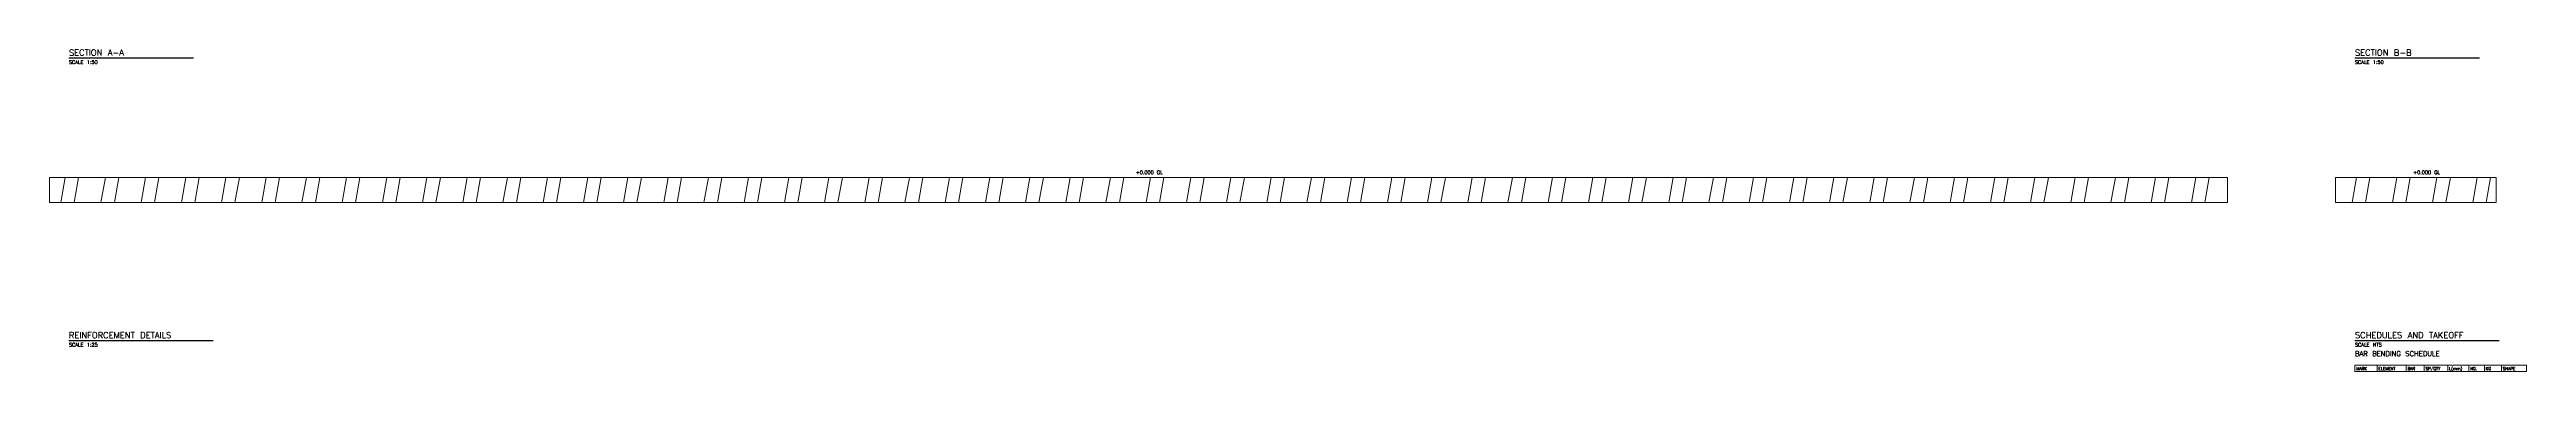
# Model space of a CAD drawing. Header units: millimetres. Extents: x -700 to 169160, y -35650 to 6360.
# Drawn here: x -700 to 88690, y -16000 to -4380 of the extents above; entities that cross this region are included whole.
import ezdxf

# ---------------------------------------------------------------- set-up
doc = ezdxf.new("R2010")
doc.units = ezdxf.units.MM
for name, color, linetype, lineweight in [('SAI-A-TEXT', 4, 'Continuous', 13), ('SAI-A-TITLE', 6, 'Continuous', 30), ('SAI-H-SOIL', 8, 'Continuous', 13), ('SAI-SCHEDULE', 4, 'Continuous', 13), ('SAI-X-REFERENCE', 9, 'Continuous', 13)]:
    doc.layers.add(name, color=color, linetype=linetype, lineweight=lineweight)
doc.styles.add('SAI-STANDARD', font='txt.shx')

msp = doc.modelspace()

# ---------------------------------------------------------------- hatches: boundary and pattern name
at = {"layer": 'SAI-H-SOIL'}
h = msp.add_hatch(dxfattribs=at)
h.set_pattern_fill('ANSI32', scale=150, angle=35)
h.paths.add_polyline_path([(-700, -9900), (77900, -9900), (77900, -9000), (-700, -9000)])
h = msp.add_hatch(dxfattribs=at)
h.set_pattern_fill('ANSI32', scale=150, angle=35)
h.paths.add_polyline_path([(81800, -9900), (87600, -9900), (87600, -9000), (81800, -9000)])

# ---------------------------------------------------------------- linework, layer by layer
at = {"layer": 'SAI-A-TEXT'}
for p, q in [((-700, -9000), (77900, -9000)), ((81800, -9000), (87600, -9000))]:
    msp.add_line(p, q, dxfattribs=at)
at = {"layer": 'SAI-A-TITLE'}
for p, q in [((0, -4680), (4500, -4680)), ((82500, -4680), (87000, -4680)), ((0, -14880), (5200, -14880)), ((82500, -14880), (87700, -14880))]:
    msp.add_line(p, q, dxfattribs=at)
at = {"layer": 'SAI-SCHEDULE'}
for p, q in [((82500, -15770), (82500, -16000)), ((82500, -16000), (88690, -16000)), ((83300, -15770), (83300, -16000)), ((84350, -15770), (84350, -16000)), ((85000, -15770), (85000, -16000)), ((85850, -15770), (85850, -16000)), ((86610, -15770), (86610, -16000)), ((87170, -15770), (87170, -16000)), ((87790, -15770), (87790, -16000)), ((88690, -15770), (88690, -16000))]:
    msp.add_line(p, q, dxfattribs=at)
msp.add_lwpolyline([(82500, -15770), (88690, -15770), (88690, -16000), (82500, -16000), (82500, -15770)], dxfattribs=at)
at = {"layer": 'SAI-X-REFERENCE'}
for points in [[(-700, -9900), (77900, -9900), (77900, -9000), (-700, -9000), (-700, -9900)], [(81800, -9900), (87600, -9900), (87600, -9000), (81800, -9000), (81800, -9900)]]:
    msp.add_lwpolyline(points, dxfattribs=at)

# ---------------------------------------------------------------- texts
at = {"layer": 'SAI-A-TEXT', "style": 'SAI-STANDARD'}
for s, p in [('SCALE 1:50', (0, -4900)), ('SCALE 1:50', (82500, -4900)), ('+0.000 GL', (38500, -8880)), ('+0.000 GL', (84600, -8880)), ('SCALE 1:25', (0, -15100)), ('SCALE NTS', (82500, -15100))]:
    msp.add_text(s, height=130, dxfattribs=at).set_placement(p)
at = {"layer": 'SAI-A-TITLE', "style": 'SAI-STANDARD'}
for s, height, p in [('SECTION A-A', 220, (0, -4600)), ('SECTION B-B', 220, (82500, -4600)), ('REINFORCEMENT DETAILS', 220, (0, -14800)), ('SCHEDULES AND TAKEOFF', 220, (82500, -14800)), ('BAR BENDING SCHEDULE', 180, (82500, -15450))]:
    msp.add_text(s, height=height, dxfattribs=at).set_placement(p)
at = {"layer": 'SAI-SCHEDULE', "style": 'SAI-STANDARD'}
for s, p in [('MARK', (82550, -15950)), ('ELEMENT', (83350, -15950)), ('BAR', (84400, -15950)), ('SP/QTY', (85050, -15950)), ('L(mm)', (85900, -15950)), ('NO.', (86660, -15950)), ('KG', (87220, -15950)), ('SHAPE', (87840, -15950))]:
    msp.add_text(s, height=105, dxfattribs=at).set_placement(p)

doc.saveas('drawing.dxf')
